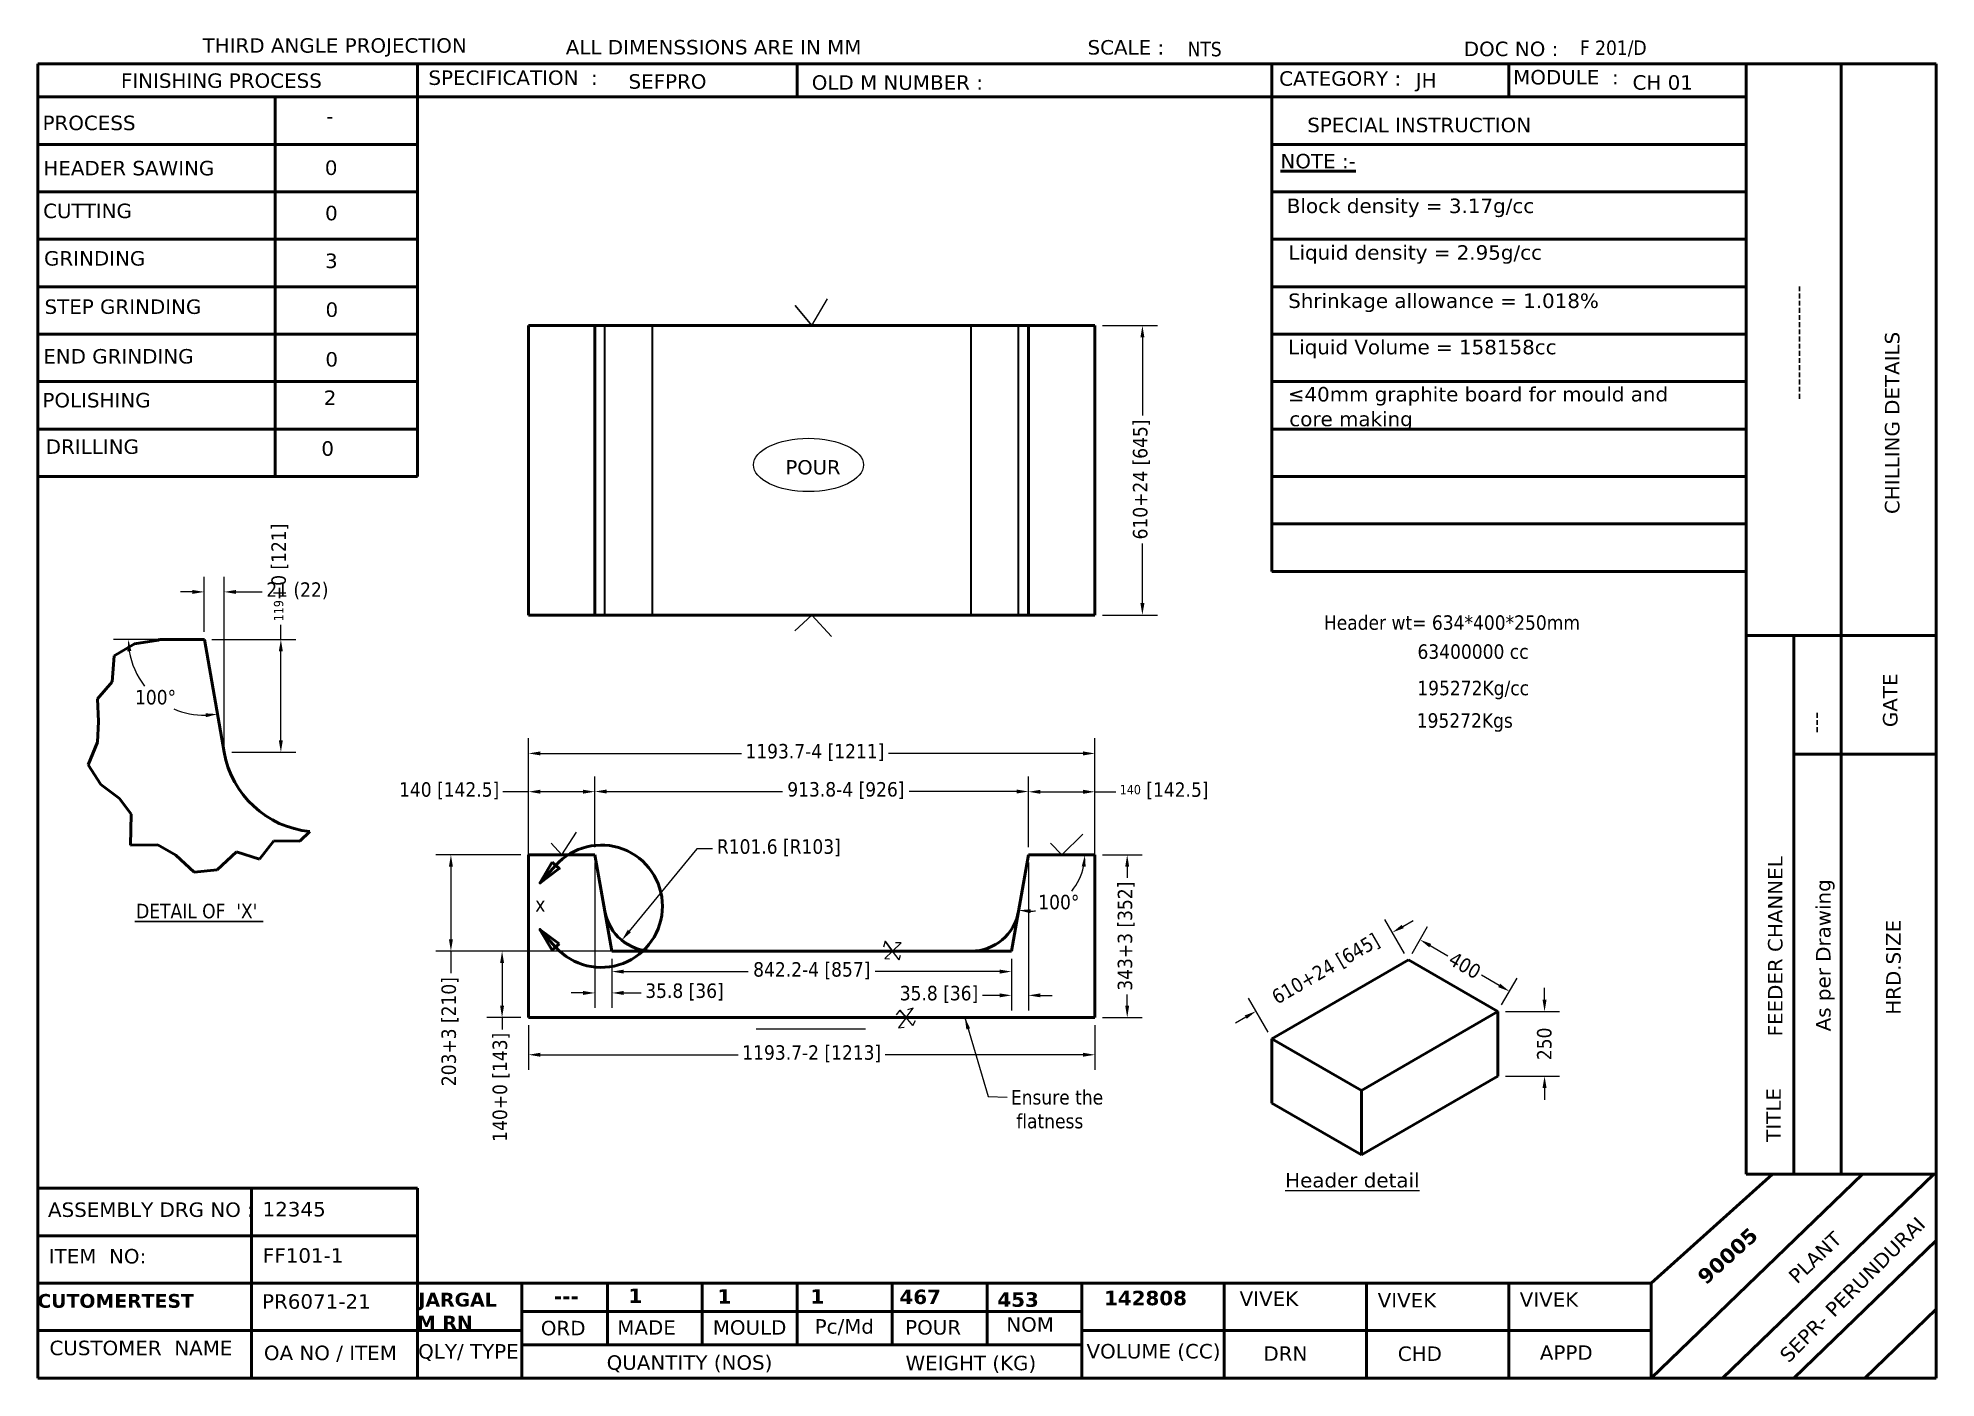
# Model space of a CAD drawing. Header units: millimetres. Extents: x 100 to 4100, y 100 to 2924.
import ezdxf
from ezdxf.enums import TextEntityAlignment as Align

# ---------------------------------------------------------------- set-up
doc = ezdxf.new("R2010")
doc.units = ezdxf.units.MM
doc.header["$LTSCALE"] = 10
for name, color, linetype, lineweight in [('Break Line (ANSI)', 7, 'Continuous', 50), ('Detail Boundary (ANSI)', 7, 'Continuous', 50), ('Sketch Geometry (ANSI)', 7, 'Continuous', 25), ('Symbol (ANSI)', 7, 'Continuous', 25), ('Visible (ANSI)', 7, 'Continuous', 50), ('Visible Narrow (ANSI)', 7, 'Continuous', 35)]:
    doc.layers.add(name, color=color, linetype=linetype, lineweight=lineweight)
doc.layers.add('Dimension (ANSI)', color=7, linetype='Continuous', lineweight=25, true_color=0x008000)
doc.layers.add('Title (ANSI)', color=6, linetype='Continuous', lineweight=50, true_color=0xff00ff)
doc.styles.add('Label Text (ANSI)', font='tahoma.ttf')
doc.styles.add('Note Text (ANSI)', font='tahoma.ttf')
doc.styles.add('Text Style44', font='tahoma.ttf')
doc.styles.add('Text Style50', font='verdana.ttf')
doc.styles.add('Text Style89', font='verdanab.ttf')
doc.styles.add('Text Style91', font='verdanab.ttf')
doc.styles.add('Text Style92', font='verdanab.ttf')
doc.dimstyles.new('Default - mm (ANSI)', dxfattribs={"dimscale": 10, "dimtxt": 3.05, "dimasz": 2.5, "dimexe": 3.175, "dimexo": 1.6002, "dimgap": 0.8, "dimtad": 0, "dimtoh": 1, "dimrnd": 1e-08, "dimdsep": 46, "dimtxsty": 'Label Text (ANSI)', "dimcen": 0.09, "dimdle": 10, "dimclrd": 256, "dimclre": 256, "dimclrt": 256, "dimadec": 1, "dimazin": 1, "dimtfac": 1, "dimtofl": 0, "dimtmove": 0, "dimatfit": 3, "dimfxl": 1, "dimtolj": 1, "dimtzin": 4, "dimlwd": -1, "dimlwe": -1, "dimarcsym": 0})
doc.dimstyles.new('Default - mm (ANSI)$7', dxfattribs={"dimscale": 10, "dimtxt": 3.05, "dimasz": 2.5, "dimexe": 3.175, "dimexo": 1.6002, "dimgap": 0.8, "dimtad": 0, "dimtoh": 1, "dimrnd": 1e-08, "dimdsep": 46, "dimtxsty": 'Label Text (ANSI)', "dimcen": 0.09, "dimdle": 10, "dimclrd": 256, "dimclre": 256, "dimclrt": 256, "dimadec": 1, "dimazin": 1, "dimtfac": 1, "dimtofl": 0, "dimtmove": 0, "dimatfit": 3, "dimfxl": 1, "dimtolj": 1, "dimtzin": 4, "dimlwd": -1, "dimlwe": -1, "dimarcsym": 0})

msp = doc.modelspace()

# ---------------------------------------------------------------- texts
at = {"layer": 'Symbol (ANSI)', "color": 96, "true_color": 0x008000, "insert": (306.8653, 1068.3676), "char_height": 30.500001, "attachment_point": 7, "style": 'Text Style44'}
msp.add_mtext("DETAIL OF  'X'", dxfattribs=at)
at = {"layer": 'Symbol (ANSI)', "color": 96, "true_color": 0x008000, "insert": (2150.362, 706.9611), "char_height": 30.48, "width": 198.663402, "attachment_point": 1, "line_spacing_factor": 0.987884, "style": 'Label Text (ANSI)'}
msp.add_mtext('\\fTahoma|b0|i0;Ensure the\\P\\fTahoma|b0|i0; flatness', dxfattribs=at)
at = {"layer": 'Symbol (ANSI)', "color": 96, "true_color": 0x008000, "insert": (2728.3765, 532.117), "char_height": 30.500001, "width": 281.421638, "attachment_point": 1, "style": 'Note Text (ANSI)'}
msp.add_mtext('\\fVerdana|b0|i0;\\H30.5000;\\LHeader detail\\l', dxfattribs=at)

# ---------------------------------------------------------------- blocks, each defined once
blk = doc.blocks.new('Title Blocks SEPR')
at = {"layer": 'Title (ANSI)'}
for p, q in [((10, 287), (410, 287)), ((10, 10), (10, 287)), ((10, 287), (10, 280)), ((10, 287), (90, 287)), ((90, 287), (90, 200)), ((170, 287), (170, 280)), ((270, 287), (270, 280)), ((320, 287), (320, 280)), ((370, 287), (370, 280)), ((410, 287), (390, 287)), ((390, 287), (390, 166.5)), ((410, 287), (410, 10)), ((10, 280), (370, 280)), ((60, 200), (60, 280)), ((270, 280), (270, 210)), ((370, 280), (370, 53)), ((90, 270), (10, 270)), ((270, 270), (370, 270)), ((90, 260), (10, 260)), ((270, 260), (370, 260)), ((90, 250), (10, 250)), ((270, 250), (370, 250)), ((270, 240), (370, 240)), ((90, 240), (10, 240)), ((90, 230), (10, 230)), ((270, 230), (370, 230)), ((270, 220), (370, 220)), ((90, 220), (10, 220)), ((90, 210), (10, 210)), ((270, 210), (370, 210)), ((270, 210), (270, 180)), ((270, 200), (370, 200)), ((90, 200), (10, 200)), ((90, 200), (60, 200)), ((270, 190), (370, 190)), ((270, 180), (370, 180)), ((370, 166.5), (410, 166.5)), ((380, 53), (380, 166.5)), ((380, 166.5), (380, 141.5)), ((390, 166.5), (390, 53)), ((380, 141.5), (410, 141.5)), ((394.53, 53), (350, 10)), ((350, 30), (375.55, 53)), ((365, 10), (409.53, 53)), ((370, 53), (410, 53)), ((390, 53), (380, 53)), ((410, 53), (390, 53)), ((10, 10), (10, 50)), ((10, 50), (90, 50)), ((10, 50), (55, 50)), ((55, 50), (55, 10)), ((90, 50), (90, 10)), ((10, 40), (90, 40)), ((380, 10), (410, 38.97)), ((10, 30), (90, 30)), ((90, 10), (90, 30)), ((90, 30), (350, 30)), ((112, 10), (112, 30)), ((112, 30), (130, 30)), ((130, 30), (130, 17)), ((150, 30), (150, 17)), ((170, 30), (170, 17)), ((190, 30), (190, 17)), ((210, 30), (210, 17)), ((230, 10), (230, 30)), ((230, 30), (230, 17)), ((260, 30), (260, 10)), ((290, 30), (290, 10)), ((320, 30), (320, 10)), ((350, 30), (350, 10)), ((112, 10), (112, 24)), ((112, 24), (230, 24)), ((410, 24.49), (395, 10)), ((10, 20), (90, 20)), ((90, 20), (112, 20)), ((230, 20), (350, 20)), ((112, 10), (112, 17)), ((112, 17), (230, 17)), ((410, 10), (10, 10)), ((350, 10), (230, 10))]:
    blk.add_line(p, q, dxfattribs=at)
at = {"layer": 'Title (ANSI)', "color": 6, "true_color": 0xff00ff, "char_height": 3.05, "attachment_point": 1, "style": 'Note Text (ANSI)'}
for s, insert, width in [('\\fVerdana|b0|i0;\\H3.0500;THIRD ANGLE PROJECTION', (44.7, 292.37), 109.2999), ('\\fVerdana|b0|i0;\\H3.0500;ALL DIMENSSIONS ARE IN MM', (121.23, 292), 109.2999), ('\\fVerdana|b0|i0;\\H3.0500;SCALE :', (231.18, 291.98), 109.2999), ('\\fVerdana|b0|i0;\\H3.0500;DOC NO : ', (310.48, 291.65), 70.8451), ('\\fVerdana|b0|i0;\\H3.0500;FINISHING PROCESS', (27.48, 284.96), 109.2999), ('\\fVerdana|b0|i0;\\H3.0500;SPECIFICATION  :', (92.29, 285.58), 72.8455), ('\\fVerdana|b0|i0;\\H3.0500;OLD M NUMBER :', (173.07, 284.56), 72.8455), ('\\fVerdana|b0|i0;\\H3.0500;CATEGORY :', (271.56, 285.41), 72.8455), ('\\fVerdana|b0|i0;\\H3.0500;MODULE  :', (320.89, 285.68), 72.8455), ('\\fVerdana|b0|i0;\\H3.0500;PROCESS', (10.97, 276.05), 109.2999), ('\\fVerdana|b0|i0;\\H3.0500;SPECIAL INSTRUCTION', (277.49, 275.61), 72.8455), ('\\fVerdana|b0|i0;\\H3.0500;\\LNOTE :-', (271.85, 268), 72.8455), ('\\fVerdana|b0|i0;\\H3.0500;HEADER SAWING', (11.15, 266.52), 109.2999), ('\\fVerdana|b0|i0;\\H3.0500;END GRINDING', (11.12, 226.86), 109.2999), ('\\fVerdana|b0|i0;\\H3.0500;POLISHING', (10.94, 217.61), 109.2999), ('\\fVerdana|b0|i0;\\H3.0500;ITEM  NO:', (12.28, 37.2), 109.2999), ('\\fVerdana|b0|i0;\\H3.0500;ORD', (115.97, 22.06), 13.75), ('\\fVerdana|b0|i0;\\H3.0500;MADE', (132.08, 22.18), 13.75), ('\\fVerdana|b0|i0;\\H3.0500;MOULD', (152.21, 22.19), 15.4741), ('\\fVerdana|b0|i0;\\H3.0500;Pc/Md', (173.68, 22.41), 13.75), ('\\fVerdana|b0|i0;\\H3.0500;POUR', (192.75, 22.21), 13.75), ('\\fVerdana|b0|i0;\\H3.0500;NOM', (214.06, 22.82), 13.75), ('\\fVerdana|b0|i0;\\H3.0500;QLY/ TYPE', (90.12, 17.15), 21.9451), ('\\fVerdana|b0|i0;\\H3.0500;VOLUME (CC)', (230.97, 17.18), 29.2277), ('\\fVerdana|b0|i0;\\H3.0500;DRN', (268.26, 16.68), 19.1316), ('\\fVerdana|b0|i0;\\H3.0500;CHD', (296.57, 16.66), 19.1316), ('\\fVerdana|b0|i0;\\H3.0500;APPD', (326.5, 16.89), 19.1316), ('\\fVerdana|b0|i0;\\H3.0500;WEIGHT (KG)', (192.83, 14.69), 109.2999)]:
    blk.add_mtext(s, dxfattribs=dict(at, insert=insert, width=width))
at = {"layer": 'Title (ANSI)', "color": 6, "true_color": 0xff00ff, "char_height": 3.048, "attachment_point": 1, "style": 'Note Text (ANSI)'}
for s, insert in [('\\fTahoma|b0|i0;NTS', (252.28, 291.61)), ('\\fTahoma|b0|i0;F 201/D', (334.95, 291.9))]:
    blk.add_mtext(s, dxfattribs=dict(at, insert=insert))
at = {"layer": 'Title (ANSI)', "color": 6, "true_color": 0xff00ff, "char_height": 3.05, "width": 109.2999, "attachment_point": 1, "line_spacing_factor": 1.967213, "style": 'Note Text (ANSI)'}
for s, insert in [('\\fVerdana|b0|i0;\\H3.0500;CUTTING\\fTahoma|b0|i0;\\H3.0480;\\P', (11.09, 257.51)), ('\\fVerdana|b0|i0;\\H3.0500;GRINDING\\fTahoma|b0|i0;\\H3.0480;\\P', (11.28, 247.5)), ('\\fVerdana|b0|i0;\\H3.0500;STEP GRINDING\\fTahoma|b0|i0;\\H3.0480;\\P', (11.38, 237.32)), ('\\fVerdana|b0|i0;\\H3.0500;DRILLING\\fTahoma|b0|i0;\\H3.0480;\\P', (11.64, 207.82)), ('\\fVerdana|b0|i0;\\H3.0500;ASSEMBLY DRG NO :\\P', (12.11, 47.01)), ('\\fVerdana|b0|i0;\\H3.0500;CUSTOMER  NAME\\fTahoma|b0|i0;\\H3.0480;\\P', (12.42, 17.87)), ('\\fVerdana|b0|i0;\\H3.0500;OA NO / ITEM\\fTahoma|b0|i0;\\H3.0480;\\P', (57.62, 16.83)), ('\\fVerdana|b0|i0;\\H3.0500;QUANTITY (NOS)\\fTahoma|b0|i0;\\H3.0480;\\P', (129.85, 14.79))]:
    blk.add_mtext(s, dxfattribs=dict(at, insert=insert))
at = {"layer": 'Title (ANSI)', "color": 6, "true_color": 0xff00ff, "attachment_point": 1, "style": 'Note Text (ANSI)'}
for s, insert, char_height, rotation in [('\\fVerdana|b0|i0;\\H3.0500;CHILLING DETAILS\\fTahoma|b0|i0;\\H3.0480;   ', (399.23, 192.09), 3.048, 90), ('\\fVerdana|b0|i0;\\H3.0500;GATE', (398.82, 147.18), 3.05, 90), ('\\fVerdana|b0|i0;\\H3.0500;HRD.SIZE', (399.49, 86.56), 3.05, 90), ('\\fVerdana|b0|i0;\\H3.0500;TITLE', (374.24, 59.79), 3.05, 90), ('\\fVerdana|b0|i0;\\H3.0500;SEPR- PERUNDURAI', (376.75, 15.19), 3.05, 45)]:
    blk.add_mtext(s, dxfattribs=dict(at, insert=insert, char_height=char_height, rotation=rotation))
at = {"layer": 'Title (ANSI)', "color": 6, "true_color": 0xff00ff, "insert": (378.6, 31.9), "char_height": 3.05, "width": 18.3664, "attachment_point": 1, "rotation": 43.6, "style": 'Note Text (ANSI)'}
blk.add_mtext('\\fVerdana|b0|i0;\\H3.0500;PLANT', dxfattribs=at)
at = {"layer": 'Title (ANSI)', "color": 96, "true_color": 0x008000}
for tag, p, height, style in [('Specification_001', (134.45, 281.74), 3.05, 'Text Style50'), ('Category_001', (300.35, 281.98), 3.05, 'Text Style50'), ('Module_001', (346.05, 281.52), 3.05, 'Text Style50'), ('Process_001', (70.75, 274.47), 3.05, 'Text Style50'), ('Header_Sawing_001', (70.46, 263.56), 3.05, 'Text Style50'), ('Cutting_001', (70.51, 254), 3.05, 'Text Style50'), ('Special_Instruction_1_001', (273.19, 255.52), 3.05, 'Text Style50'), ('Special_Instruction_2_001', (273.53, 245.7), 3.05, 'Text Style50'), ('Grinding_001', (70.49, 243.93), 3.05, 'Text Style50'), ('Step_Grinding_001', (70.6, 233.65), 3.05, 'Text Style50'), ('Special_Instruction_3_001', (273.47, 235.52), 3.05, 'Text Style50'), ('Special_Instruction_4_001', (273.47, 225.76), 3.05, 'Text Style50'), ('End_Grinding_001', (70.57, 223.17), 3.05, 'Text Style50'), ('Polishing_001', (70.23, 215.08), 3.05, 'Text Style50'), ('Special_Instruction_5_001', (273.4, 215.82), 3.05, 'Text Style50'), ('Special_Instruction_5_002', (273.71, 210.6), 3.05, 'Text Style50'), ('Drilling_001', (69.72, 204.38), 3.05, 'Text Style50'), ('line_1_001', (281, 167.69), 3.05, 'Note Text (ANSI)'), ('line_2_001', (300.72, 161.58), 3.05, 'Note Text (ANSI)'), ('line_3_001', (300.68, 153.9), 3.05, 'Note Text (ANSI)'), ('line_4_001', (300.56, 147.06), 3.05, 'Note Text (ANSI)'), ('Assembly_Drawing_Number_001', (57.33, 44.06), 3.05, 'Text Style50'), ('Item_Number_001', (57.4, 34.31), 3.05, 'Text Style50'), ('Quality_001', (90.18, 25.07), 2.9, 'Text Style92'), ('Order_Quantity_001', (118.75, 25.7), 3.05, 'Text Style91'), ('Made_Quantity_001', (134.43, 25.81), 3.05, 'Text Style91'), ('Mould_Quantity_001', (153.21, 25.67), 3.05, 'Text Style91'), ('PiecePerMould_001', (172.79, 25.66), 3.05, 'Text Style91'), ('PourWeight_MRN_001', (191.55, 25.59), 3.05, 'Text Style91'), ('NominalWeight_001', (212.18, 25.01), 3.05, 'Text Style91'), ('volume_001', (234.67, 25.34), 3.05, 'Text Style91'), ('NameofDrawnPerson_001', (263.24, 25.2), 3.05, 'Text Style50'), ('NameofCheckedPerson_001', (292.33, 24.87), 3.05, 'Text Style50'), ('NameofAPPDPerson_001', (322.26, 25.02), 3.05, 'Text Style50'), ('Customer_Name_001', (9.87, 24.81), 2.9, 'Text Style92'), ('OA_Number_001', (57.22, 24.62), 3.05, 'Text Style50'), ('Quality_002', (89.89, 20.23), 2.9, 'Text Style92')]:
    blk.add_attdef(tag, p, '', height=height, dxfattribs=dict(at, style=style))
at = {"layer": 'Title (ANSI)', "color": 96, "true_color": 0x008000, "style": 'Text Style50'}
for tag, p in [('Old_M_Number', (214.74, 284.17)), ('Special_Instruction_6', (273.62, 208.82)), ('Special_Instruction_7', (273.66, 198.62)), ('Special_Instruction_8', (273.44, 188.66))]:
    blk.add_attdef(tag, text='', height=3.05, dxfattribs=at).set_placement(p, align=Align.TOP_LEFT)
at = {"layer": 'Title (ANSI)', "color": 96, "true_color": 0x008000}
for tag, p, height, rotation, style in [('ChillingDetails_001', (382.38, 216.15), 3.05, 90, 'Text Style50'), ('GateSize_001', (386.08, 145.9), 3.05, 90, 'Text Style50'), ('Title_Description_001', (377.64, 82), 3.05, 90, 'Text Style50'), ('HeaderSize_001', (387.76, 81.74), 3.05, 90, 'Text Style50'), ('Critical_C_M_Number_001', (361.51, 29.52), 3.17, 42.1, 'Text Style89')]:
    blk.add_attdef(tag, p, '', height=height, rotation=rotation, dxfattribs=dict(at, style=style))
blk = doc.blocks.new('*D9')
at = {"layer": 'Defpoints', "color": 0, "transparency": 16777216}
for p in [(2327.5, 1416.4), (1133.8, 859.7), (2327.5, 859.7)]:
    blk.add_point(p, dxfattribs=at)
at = {"layer": 'Dimension (ANSI)', "transparency": 16777216}
for p, q in [((1133.8, 875.7), (1133.8, 1448.2)), ((2327.5, 875.7), (2327.5, 1448.2)), ((1158.8, 1416.4), (1582.3, 1416.4)), ((2302.5, 1416.4), (1892.3, 1416.4))]:
    blk.add_line(p, q, dxfattribs=at)
for points in [[(1158.8, 1420.6), (1158.8, 1412.2), (1133.8, 1416.4)], [(2302.5, 1420.6), (2302.5, 1412.2), (2327.5, 1416.4)]]:
    blk.add_solid(points, dxfattribs=at)
at = {"layer": 'Dimension (ANSI)', "color": 96, "true_color": 0x008000, "transparency": 16777216, "insert": (1737.3, 1436.3), "char_height": 30.5, "attachment_point": 2, "style": 'Label Text (ANSI)'}
blk.add_mtext('\\A1;\\fTahoma|b0|i0;\\H30.4800;1193.7-4 [1211]', dxfattribs=at)
blk = doc.blocks.new('*D10')
at = {"layer": 'Defpoints', "color": 0, "transparency": 16777216}
for p in [(2327.5, 1202.7), (2395.5, 1202.7), (2327.5, 859.7)]:
    blk.add_point(p, dxfattribs=at)
at = {"layer": 'Dimension (ANSI)', "transparency": 16777216}
for p, q in [((2343.5, 1202.7), (2427.2, 1202.7)), ((2395.5, 1177.7), (2395.5, 1154.5)), ((2395.5, 884.7), (2395.5, 908)), ((2343.5, 859.7), (2427.2, 859.7))]:
    blk.add_line(p, q, dxfattribs=at)
for points in [[(2391.3, 1177.7), (2399.6, 1177.7), (2395.5, 1202.7)], [(2391.3, 884.7), (2399.6, 884.7), (2395.5, 859.7)]]:
    blk.add_solid(points, dxfattribs=at)
at = {"layer": 'Dimension (ANSI)', "color": 96, "true_color": 0x008000, "transparency": 16777216, "insert": (2375.5, 1031.2), "char_height": 30.5, "attachment_point": 2, "rotation": 90, "style": 'Label Text (ANSI)'}
blk.add_mtext('\\A1;\\fTahoma|b0|i0;\\H30.4800;343+3 [352]', dxfattribs=at)
blk = doc.blocks.new('*D11')
at = {"layer": 'Defpoints', "color": 0, "transparency": 16777216}
for p in [(2327.5, 2318.1), (2427.5, 2318.1), (2327.5, 1708.1)]:
    blk.add_point(p, dxfattribs=at)
at = {"layer": 'Dimension (ANSI)', "transparency": 16777216}
for p, q in [((2343.5, 2318.1), (2459.2, 2318.1)), ((2427.5, 2293.1), (2427.5, 2128.6)), ((2427.5, 1733.1), (2427.5, 1858.9)), ((2343.5, 1708.1), (2459.2, 1708.1))]:
    blk.add_line(p, q, dxfattribs=at)
for points in [[(2423.3, 2293.1), (2431.7, 2293.1), (2427.5, 2318.1)], [(2423.3, 1733.1), (2431.7, 1733.1), (2427.5, 1708.1)]]:
    blk.add_solid(points, dxfattribs=at)
at = {"layer": 'Dimension (ANSI)', "color": 96, "true_color": 0x008000, "transparency": 16777216, "insert": (2407.5, 1993.7), "char_height": 30.5, "attachment_point": 2, "rotation": 90, "style": 'Label Text (ANSI)'}
blk.add_mtext('\\A1;\\fTahoma|b0|i0;\\H30.4800;610+24 [645]', dxfattribs=at)
blk = doc.blocks.new('*D12')
at = {"layer": 'Defpoints', "color": 0, "transparency": 16777216}
for p in [(1133.8, 1335.7), (1133.8, 1202.7), (1273.7, 1202.7)]:
    blk.add_point(p, dxfattribs=at)
at = {"layer": 'Dimension (ANSI)', "transparency": 16777216}
for p, q in [((1133.8, 1218.7), (1133.8, 1367.5)), ((1273.7, 1218.7), (1273.7, 1367.5)), ((1133.8, 1335.7), (1079.6, 1335.7)), ((1248.7, 1335.7), (1158.8, 1335.7))]:
    blk.add_line(p, q, dxfattribs=at)
for points in [[(1158.8, 1339.9), (1158.8, 1331.6), (1133.8, 1335.7)], [(1248.7, 1339.9), (1248.7, 1331.6), (1273.7, 1335.7)]]:
    blk.add_solid(points, dxfattribs=at)
at = {"layer": 'Dimension (ANSI)', "color": 96, "true_color": 0x008000, "transparency": 16777216, "insert": (966.5, 1355.7), "char_height": 30.5, "attachment_point": 2, "style": 'Label Text (ANSI)'}
blk.add_mtext('\\A1;\\fTahoma|b0|i0;\\H30.4800;140 [142.5]', dxfattribs=at)
blk = doc.blocks.new('*D13')
at = {"layer": 'Defpoints', "color": 0, "transparency": 16777216}
for p in [(2187.5, 1336.1), (1273.7, 1202.7), (2187.5, 1202.7)]:
    blk.add_point(p, dxfattribs=at)
at = {"layer": 'Dimension (ANSI)', "transparency": 16777216}
for p, q in [((1273.7, 1218.7), (1273.7, 1367.8)), ((2187.5, 1218.7), (2187.5, 1367.8)), ((1298.7, 1336.1), (1668.9, 1336.1)), ((2162.5, 1336.1), (1936.3, 1336.1))]:
    blk.add_line(p, q, dxfattribs=at)
for points in [[(1298.7, 1340.3), (1298.7, 1331.9), (1273.7, 1336.1)], [(2162.5, 1340.3), (2162.5, 1331.9), (2187.5, 1336.1)]]:
    blk.add_solid(points, dxfattribs=at)
at = {"layer": 'Dimension (ANSI)', "color": 96, "true_color": 0x008000, "transparency": 16777216, "insert": (1802.6, 1356), "char_height": 30.5, "attachment_point": 2, "style": 'Label Text (ANSI)'}
blk.add_mtext('\\A1;\\fTahoma|b0|i0;\\H30.4800;913.8-4 [926]', dxfattribs=at)
blk = doc.blocks.new('*D14')
at = {"layer": 'Defpoints', "color": 0, "transparency": 16777216}
for p in [(2187.5, 1202.7), (2327.5, 1202.7), (2184.8, 1187), (2286.8, 1137.4)]:
    blk.add_point(p, dxfattribs=at)
at = {"layer": 'Dimension (ANSI)', "transparency": 16777216}
for start, end in [(320.0433, 347.923), (272.0809, 277.2611)]:
    blk.add_arc((2187.5, 1202.7), 118.8, start, end, dxfattribs=at)
for points in [[(2299.6, 1178.3), (2307.9, 1177.4), (2306.4, 1202.7)], [(2191.6, 1079.8), (2192.1, 1088.1), (2166.9, 1085.7)]]:
    blk.add_solid(points, dxfattribs=at)
at = {"layer": 'Dimension (ANSI)', "color": 96, "true_color": 0x008000, "transparency": 16777216, "insert": (2251.4, 1118.4), "char_height": 30.5, "attachment_point": 2, "style": 'Label Text (ANSI)'}
blk.add_mtext('\\A1;100°', dxfattribs=at)
blk = doc.blocks.new('2dDetail0')
at = {"layer": 'Detail Boundary (ANSI)', "linetype": 'Continuous'}
for p, q in [((118.36, 118.7), (115.77, 114.3)), ((119.1, 118.03), (115.77, 114.3)), ((115.77, 114.3), (119.85, 117.36)), ((119.85, 117.36), (118.36, 118.7)), ((119.1, 100.83), (115.77, 104.55)), ((119.85, 101.5), (115.77, 104.55)), ((115.77, 104.55), (118.36, 100.16)), ((118.36, 100.16), (119.85, 101.5))]:
    blk.add_line(p, q, dxfattribs=at)
at = {"layer": 'Detail Boundary (ANSI)', "linetype": 'Continuous', "flags": 128}
for points in [[(118.36, 118.7), (115.77, 114.3), (119.85, 117.36), (118.36, 118.7)], [(119.85, 101.5), (115.77, 104.55), (118.36, 100.16), (119.85, 101.5)]]:
    blk.add_lwpolyline(points, dxfattribs=at)
at = {"layer": 'Detail Boundary (ANSI)'}
blk.add_arc((128.71, 109.43), 12.89, 221.8376, 138.1624, dxfattribs=at)
for points in [[(118.36, 118.7), (115.77, 114.3), (119.85, 117.36), (118.36, 118.7)], [(119.85, 101.5), (115.77, 104.55), (118.36, 100.16), (119.85, 101.5)]]:
    blk.add_solid(points, dxfattribs=at)
at = {"layer": 'Detail Boundary (ANSI)', "insert": (114.8, 108.29), "char_height": 3.05, "attachment_point": 7, "style": 'Label Text (ANSI)'}
blk.add_mtext('x', dxfattribs=at)
blk = doc.blocks.new('POUR1')
at = {"layer": 'Sketch Geometry (ANSI)'}
blk.add_ellipse((0, 0), major_axis=(11.6, 0), ratio=0.483786, dxfattribs=at)
at = {"layer": 'Symbol (ANSI)', "color": 6, "true_color": 0xff00ff, "insert": (-4.84, 1.01), "char_height": 3, "attachment_point": 1, "style": 'Note Text (ANSI)'}
blk.add_mtext('\\fVerdana|b0|i0;\\H3.0000;POUR', dxfattribs=at)
blk = doc.blocks.new('LINE')
at = {"layer": 'Sketch Geometry (ANSI)'}
blk.add_line((-11.5, 0), (11.5, 0), dxfattribs=at)
blk = doc.blocks.new('*D16')
at = {"layer": 'Defpoints', "color": 0, "transparency": 16777216}
for p in [(450.6, 1656.8), (492.6, 1418.7), (611.9, 1418.7)]:
    blk.add_point(p, dxfattribs=at)
at = {"layer": 'Dimension (ANSI)', "transparency": 16777216}
for p, q in [((611.9, 1656.8), (611.9, 1687.1)), ((466.6, 1656.8), (643.6, 1656.8)), ((611.9, 1443.7), (611.9, 1631.8)), ((508.6, 1418.7), (643.6, 1418.7))]:
    blk.add_line(p, q, dxfattribs=at)
for points in [[(607.7, 1631.8), (616, 1631.8), (611.9, 1656.8)], [(607.7, 1443.7), (616, 1443.7), (611.9, 1418.7)]]:
    blk.add_solid(points, dxfattribs=at)
at = {"layer": 'Dimension (ANSI)', "color": 96, "true_color": 0x008000, "transparency": 16777216, "insert": (591.9, 1797.8), "char_height": 30.5, "attachment_point": 2, "rotation": 90, "style": 'Label Text (ANSI)'}
blk.add_mtext('\\A1;\\fTahoma|b0|i0;\\H19.8000;119\\fTahoma|b0|i0;\\H30.4800;+0 [121]', dxfattribs=at)
blk = doc.blocks.new('*D17')
at = {"layer": 'Defpoints', "color": 0, "transparency": 16777216}
for p in [(434.6, 1656.8), (450.6, 1656.8), (317, 1568.9), (492.6, 1418.7)]:
    blk.add_point(p, dxfattribs=at)
at = {"layer": 'Dimension (ANSI)', "transparency": 16777216}
blk.add_line((418.6, 1656.8), (258.9, 1656.8), dxfattribs=at)
for start, end in [(188.9616, 218.0848), (246.2429, 271.0344)]:
    blk.add_arc((450.6, 1656.8), 160, start, end, dxfattribs=at)
for points in [[(288.4, 1631.5), (296.7, 1632.2), (290.6, 1656.8)], [(453.1, 1500.9), (453.9, 1492.7), (478.4, 1499.2)]]:
    blk.add_solid(points, dxfattribs=at)
at = {"layer": 'Dimension (ANSI)', "color": 96, "true_color": 0x008000, "transparency": 16777216, "insert": (347.8, 1550.1), "char_height": 30.5, "attachment_point": 2, "style": 'Label Text (ANSI)'}
blk.add_mtext('\\A1;100°', dxfattribs=at)
blk = doc.blocks.new('*D18')
at = {"layer": 'Defpoints', "color": 0, "transparency": 16777216}
for p in [(492.6, 1756.8), (450.6, 1656.8), (492.6, 1418.7)]:
    blk.add_point(p, dxfattribs=at)
at = {"layer": 'Dimension (ANSI)', "transparency": 16777216}
for p, q in [((450.6, 1672.8), (450.6, 1788.5)), ((492.6, 1434.7), (492.6, 1788.5)), ((425.6, 1756.8), (400.6, 1756.8)), ((517.6, 1756.8), (572.5, 1756.8))]:
    blk.add_line(p, q, dxfattribs=at)
for points in [[(425.6, 1760.9), (425.6, 1752.6), (450.6, 1756.8)], [(517.6, 1760.9), (517.6, 1752.6), (492.6, 1756.8)]]:
    blk.add_solid(points, dxfattribs=at)
at = {"layer": 'Dimension (ANSI)', "color": 96, "true_color": 0x008000, "transparency": 16777216, "insert": (646.7, 1776.9), "char_height": 30.5, "attachment_point": 2, "style": 'Label Text (ANSI)'}
blk.add_mtext('\\A1;\\fTahoma|b0|i0;\\H30.4800;21 (22)', dxfattribs=at)
blk = doc.blocks.new('*D19')
at = {"layer": 'Defpoints', "color": 0, "transparency": 16777216}
for p in [(2327.5, 1335.5), (2187.5, 1202.7), (2327.5, 1202.7)]:
    blk.add_point(p, dxfattribs=at)
at = {"layer": 'Dimension (ANSI)', "transparency": 16777216}
for p, q in [((2187.5, 1218.7), (2187.5, 1367.3)), ((2327.5, 1218.7), (2327.5, 1367.3)), ((2212.5, 1335.5), (2302.5, 1335.5)), ((2327.5, 1335.5), (2371.5, 1335.5))]:
    blk.add_line(p, q, dxfattribs=at)
for points in [[(2212.5, 1339.7), (2212.5, 1331.3), (2187.5, 1335.5)], [(2302.5, 1339.7), (2302.5, 1331.3), (2327.5, 1335.5)]]:
    blk.add_solid(points, dxfattribs=at)
at = {"layer": 'Dimension (ANSI)', "color": 96, "true_color": 0x008000, "transparency": 16777216, "insert": (2473.3, 1355.4), "char_height": 30.5, "attachment_point": 2, "style": 'Label Text (ANSI)'}
blk.add_mtext('\\A1;\\fTahoma|b0|i0;\\H19.8000;140\\fTahoma|b0|i0;\\H30.4800; [142.5]', dxfattribs=at)
blk = doc.blocks.new('*D20')
at = {"layer": 'Defpoints', "color": 0, "transparency": 16777216}
for p in [(1133.8, 859.7), (2327.5, 859.7), (2327.5, 781.3)]:
    blk.add_point(p, dxfattribs=at)
at = {"layer": 'Dimension (ANSI)', "transparency": 16777216}
for p, q in [((1133.8, 843.7), (1133.8, 749.6)), ((2327.5, 843.7), (2327.5, 749.6)), ((1158.8, 781.3), (1575.7, 781.3)), ((2302.5, 781.3), (1885.6, 781.3))]:
    blk.add_line(p, q, dxfattribs=at)
for points in [[(1158.8, 785.5), (1158.8, 777.2), (1133.8, 781.3)], [(2302.5, 785.5), (2302.5, 777.2), (2327.5, 781.3)]]:
    blk.add_solid(points, dxfattribs=at)
at = {"layer": 'Dimension (ANSI)', "color": 96, "true_color": 0x008000, "transparency": 16777216, "insert": (1730.6, 801.3), "char_height": 30.5, "attachment_point": 2, "style": 'Label Text (ANSI)'}
blk.add_mtext('\\A1;\\fTahoma|b0|i0;\\H30.4800;1193.7-2 [1213]', dxfattribs=at)
blk = doc.blocks.new('*D21')
at = {"layer": 'Defpoints', "color": 0, "transparency": 16777216}
for p in [(1394.8, 1101.3), (1330.4, 1022.7)]:
    blk.add_point(p, dxfattribs=at)
at = {"layer": 'Dimension (ANSI)', "transparency": 16777216}
for p, q in [((1488.3, 1215.4), (1346.2, 1042.1)), ((1521.5, 1215.4), (1488.3, 1215.4))]:
    blk.add_line(p, q, dxfattribs=at)
blk.add_solid([(1343, 1044.7), (1349.5, 1039.4), (1330.4, 1022.7)], dxfattribs=at)
at = {"layer": 'Dimension (ANSI)', "color": 96, "true_color": 0x008000, "transparency": 16777216, "insert": (1661.3, 1235.4), "char_height": 30.5, "attachment_point": 2, "style": 'Label Text (ANSI)'}
blk.add_mtext('\\A1;\\fTahoma|b0|i0;\\H30.4800;R101.6 [R103]', dxfattribs=at)
blk = doc.blocks.new('*D22')
at = {"layer": 'Defpoints', "color": 0, "transparency": 16777216}
for p in [(3012.5, 1023.8), (2987.9, 981.2), (3176.5, 872.3)]:
    blk.add_point(p, dxfattribs=at)
at = {"layer": 'Dimension (ANSI)', "transparency": 16777216}
for p, q in [((2995.9, 995), (3028.4, 1051.3)), ((3034.2, 1011.3), (3071.2, 989.9)), ((3179.4, 927.4), (3142.4, 948.8)), ((3184.5, 886.2), (3217, 942.4))]:
    blk.add_line(p, q, dxfattribs=at)
for points in [[(3036.3, 1014.9), (3032.1, 1007.7), (3012.5, 1023.8)], [(3181.5, 931), (3177.4, 923.8), (3201.1, 914.9)]]:
    blk.add_solid(points, dxfattribs=at)
at = {"layer": 'Dimension (ANSI)', "color": 96, "true_color": 0x008000, "transparency": 16777216, "insert": (3114.8, 983.1), "char_height": 30.5, "attachment_point": 2, "rotation": 330, "style": 'Label Text (ANSI)'}
blk.add_mtext('\\A1;400', dxfattribs=at)
blk = doc.blocks.new('*D23')
at = {"layer": 'Defpoints', "color": 0, "transparency": 16777216}
for p in [(3176.5, 872.3), (3275, 872.3), (3176.5, 736.2)]:
    blk.add_point(p, dxfattribs=at)
at = {"layer": 'Dimension (ANSI)', "transparency": 16777216}
for p, q in [((3275, 897.3), (3275, 922.3)), ((3192.5, 872.3), (3306.7, 872.3)), ((3192.5, 736.2), (3306.7, 736.2)), ((3275, 711.2), (3275, 686.2))]:
    blk.add_line(p, q, dxfattribs=at)
for points in [[(3270.8, 897.3), (3279.2, 897.3), (3275, 872.3)], [(3270.8, 711.2), (3279.2, 711.2), (3275, 736.2)]]:
    blk.add_solid(points, dxfattribs=at)
at = {"layer": 'Dimension (ANSI)', "color": 96, "true_color": 0x008000, "transparency": 16777216, "insert": (3259.1, 804.3), "char_height": 30.5, "attachment_point": 2, "rotation": 90, "style": 'Label Text (ANSI)'}
blk.add_mtext('\\A1;250', dxfattribs=at)
blk = doc.blocks.new('*D24')
at = {"layer": 'Defpoints', "color": 0, "transparency": 16777216}
for p in [(1309.5, 999.7), (2151.8, 999.7), (2151.8, 956.6)]:
    blk.add_point(p, dxfattribs=at)
at = {"layer": 'Dimension (ANSI)', "transparency": 16777216}
for p, q in [((1309.5, 983.7), (1309.5, 924.8)), ((2151.8, 983.7), (2151.8, 924.8)), ((1334.5, 956.6), (1597, 956.6)), ((2126.8, 956.6), (1864.3, 956.6))]:
    blk.add_line(p, q, dxfattribs=at)
for points in [[(1334.5, 960.7), (1334.5, 952.4), (1309.5, 956.6)], [(2126.8, 960.7), (2126.8, 952.4), (2151.8, 956.6)]]:
    blk.add_solid(points, dxfattribs=at)
at = {"layer": 'Dimension (ANSI)', "color": 96, "true_color": 0x008000, "transparency": 16777216, "insert": (1730.7, 976.5), "char_height": 30.5, "attachment_point": 2, "style": 'Label Text (ANSI)'}
blk.add_mtext('\\A1;\\fTahoma|b0|i0;\\H30.4800;842.2-4 [857]', dxfattribs=at)
blk = doc.blocks.new('*D25')
at = {"layer": 'Defpoints', "color": 0, "transparency": 16777216}
for p in [(1078.1, 999.7), (1394.8, 999.7), (1133.8, 859.7)]:
    blk.add_point(p, dxfattribs=at)
at = {"layer": 'Dimension (ANSI)', "transparency": 16777216}
for p, q in [((1378.8, 999.7), (1046.3, 999.7)), ((1078.1, 974.7), (1078.1, 884.7)), ((1117.8, 859.7), (1046.3, 859.7)), ((1078.1, 859.7), (1078.1, 834.7))]:
    blk.add_line(p, q, dxfattribs=at)
for points in [[(1073.9, 974.7), (1082.2, 974.7), (1078.1, 999.7)], [(1073.9, 884.7), (1082.2, 884.7), (1078.1, 859.7)]]:
    blk.add_solid(points, dxfattribs=at)
at = {"layer": 'Dimension (ANSI)', "color": 96, "true_color": 0x008000, "transparency": 16777216, "insert": (1058.1, 712.8), "char_height": 30.5, "attachment_point": 2, "rotation": 90, "style": 'Label Text (ANSI)'}
blk.add_mtext('\\A1;\\fTahoma|b0|i0;\\H30.4800;140+0 [143]', dxfattribs=at)
blk = doc.blocks.new('*D26')
at = {"layer": 'Defpoints', "color": 0, "transparency": 16777216}
for p in [(1273.7, 1202.7), (1309.5, 999.7), (1309.5, 911.6)]:
    blk.add_point(p, dxfattribs=at)
at = {"layer": 'Dimension (ANSI)', "transparency": 16777216}
for p, q in [((1273.7, 1186.7), (1273.7, 879.9)), ((1309.5, 983.7), (1309.5, 879.9)), ((1248.7, 911.6), (1223.7, 911.6)), ((1334.5, 911.6), (1371, 911.6))]:
    blk.add_line(p, q, dxfattribs=at)
for points in [[(1248.7, 915.8), (1248.7, 907.4), (1273.7, 911.6)], [(1334.5, 915.8), (1334.5, 907.4), (1309.5, 911.6)]]:
    blk.add_solid(points, dxfattribs=at)
at = {"layer": 'Dimension (ANSI)', "color": 96, "true_color": 0x008000, "transparency": 16777216, "insert": (1462.5, 931.6), "char_height": 30.5, "attachment_point": 2, "style": 'Label Text (ANSI)'}
blk.add_mtext('\\A1;\\fTahoma|b0|i0;\\H30.4800;35.8 [36]', dxfattribs=at)
blk = doc.blocks.new('*D27')
at = {"layer": 'Defpoints', "color": 0, "transparency": 16777216}
for p in [(2187.5, 1202.7), (2151.8, 999.7), (2151.8, 906.5)]:
    blk.add_point(p, dxfattribs=at)
at = {"layer": 'Dimension (ANSI)', "transparency": 16777216}
for p, q in [((2187.5, 1186.7), (2187.5, 874.8)), ((2151.8, 983.7), (2151.8, 874.8)), ((2126.8, 906.5), (2090.3, 906.5)), ((2212.5, 906.5), (2237.5, 906.5))]:
    blk.add_line(p, q, dxfattribs=at)
for points in [[(2126.8, 910.7), (2126.8, 902.4), (2151.8, 906.5)], [(2212.5, 910.7), (2212.5, 902.4), (2187.5, 906.5)]]:
    blk.add_solid(points, dxfattribs=at)
at = {"layer": 'Dimension (ANSI)', "color": 96, "true_color": 0x008000, "transparency": 16777216, "insert": (1998.8, 926.5), "char_height": 30.5, "attachment_point": 2, "style": 'Label Text (ANSI)'}
blk.add_mtext('\\A1;\\fTahoma|b0|i0;\\H30.4800;35.8 [36]', dxfattribs=at)
blk = doc.blocks.new('*D28')
at = {"layer": 'Defpoints', "color": 0, "transparency": 16777216}
for p in [(970.3, 1202.7), (1133.8, 1202.7), (1309.5, 999.7)]:
    blk.add_point(p, dxfattribs=at)
at = {"layer": 'Dimension (ANSI)', "transparency": 16777216}
for p, q in [((1117.8, 1202.7), (938.5, 1202.7)), ((970.3, 1177.7), (970.3, 1024.7)), ((1293.5, 999.7), (938.5, 999.7)), ((970.3, 999.7), (970.3, 953.1))]:
    blk.add_line(p, q, dxfattribs=at)
for points in [[(966.1, 1177.7), (974.4, 1177.7), (970.3, 1202.7)], [(966.1, 1024.7), (974.4, 1024.7), (970.3, 999.7)]]:
    blk.add_solid(points, dxfattribs=at)
at = {"layer": 'Dimension (ANSI)', "color": 96, "true_color": 0x008000, "transparency": 16777216, "insert": (950.3, 830), "char_height": 30.5, "attachment_point": 2, "rotation": 90, "style": 'Label Text (ANSI)'}
blk.add_mtext('\\A1;\\fTahoma|b0|i0;\\H30.4800;203+3 [210]', dxfattribs=at)
blk = doc.blocks.new('*D29')
at = {"layer": 'Defpoints', "color": 0, "transparency": 16777216}
for p in [(2954.5, 1039.2), (2987.9, 981.2), (2700.4, 815.2)]:
    blk.add_point(p, dxfattribs=at)
at = {"layer": 'Dimension (ANSI)', "transparency": 16777216}
for p, q in [((2979.9, 995), (2938.6, 1066.7)), ((2976.1, 1051.7), (2997.8, 1064.2)), ((2692.4, 829), (2651, 900.6)), ((2645.3, 860.6), (2623.6, 848.1))]:
    blk.add_line(p, q, dxfattribs=at)
for points in [[(2974, 1055.3), (2978.2, 1048.1), (2954.5, 1039.2)], [(2643.2, 864.2), (2647.3, 857), (2666.9, 873.1)]]:
    blk.add_solid(points, dxfattribs=at)
at = {"layer": 'Dimension (ANSI)', "color": 96, "true_color": 0x008000, "transparency": 16777216, "insert": (2800.7, 973.4), "char_height": 30.5, "attachment_point": 2, "rotation": 30, "style": 'Label Text (ANSI)'}
blk.add_mtext('\\A1; \\fTahoma|b0|i0;\\H30.4800;610+24 [645]', dxfattribs=at)

# ---------------------------------------------------------------- dimensions: what is measured, and where the dimension line sits
at = {"layer": 'Dimension (ANSI)'}
for base, p1, p2, angle, text, override, picture, middle in [((2427.4874, 2318.1065), (2327.4874, 1708.1065), (2327.4874, 2318.1065), 90, '\\fTahoma|b0|i0;\\H30.4800;<>+24 [645]', {"dimgap": 0.8, "dimtoh": 0, "dimdec": 0, "dimtol": 0, "dimlim": 0, "dimtp": 0, "dimtm": 0, "dimtdec": 2, "dimatfit": 1}, '*D11', (2427.4874, 1993.7295)), ((611.8698, 1418.7045), (450.6403, 1656.7759), (492.6017, 1418.7045), 90, '\\fTahoma|b0|i0;\\H19.8000;<>\\fTahoma|b0|i0;\\H30.4800;+0 [121]', {"dimgap": 0.8, "dimtoh": 0, "dimdec": 0, "dimlfac": 0.5, "dimtol": 0, "dimlim": 0, "dimtp": 0, "dimtm": 0, "dimtdec": 2, "dimatfit": 2}, '*D16', (611.8698, 1797.774)), ((492.6017, 1756.7759), (450.6403, 1656.7759), (492.6017, 1418.7045), 180, '\\fTahoma|b0|i0;\\H30.4800;<> (22)', {"dimgap": 0.8, "dimtoh": 0, "dimdec": 1, "dimlfac": 0.5, "dimtol": 0, "dimlim": 0, "dimtp": 0, "dimtm": 0, "dimtdec": 2, "dimatfit": 1}, '*D18', (646.6885, 1756.7759)), ((2327.4874, 1416.4098), (1133.7874, 859.7116), (2327.4874, 859.7116), 180, '\\fTahoma|b0|i0;\\H30.4800;<>-4 [1211]', {"dimgap": 0.8, "dimtoh": 0, "dimdec": 1, "dimtol": 0, "dimlim": 0, "dimtp": 0, "dimtm": 0, "dimtdec": 2, "dimatfit": 1}, '*D9', (1737.2912, 1416.4098)), ((1133.7874, 1335.742), (1273.7374, 1202.7116), (1133.7874, 1202.7116), 180, '\\fTahoma|b0|i0;\\H30.4800;<> [142.5]', {"dimgap": 0.8, "dimtoh": 0, "dimdec": 0, "dimtol": 0, "dimlim": 0, "dimtp": 0, "dimtm": 0, "dimtdec": 2, "dimatfit": 2}, '*D12', (966.5239, 1335.742)), ((2187.5374, 1336.0938), (1273.7374, 1202.7116), (2187.5374, 1202.7116), 180, '\\fTahoma|b0|i0;\\H30.4800;<>-4 [926]', {"dimgap": 0.8, "dimtoh": 0, "dimdec": 1, "dimtol": 0, "dimlim": 0, "dimtp": 0, "dimtm": 0, "dimtdec": 2, "dimatfit": 1}, '*D13', (1802.6108, 1336.0938)), ((2327.4874, 1335.5075), (2187.5374, 1202.7116), (2327.4874, 1202.7116), 180, '\\fTahoma|b0|i0;\\H19.8000;<>\\fTahoma|b0|i0;\\H30.4800; [142.5]', {"dimgap": 0.8, "dimtoh": 0, "dimdec": 0, "dimtol": 0, "dimlim": 0, "dimtp": 0, "dimtm": 0, "dimtdec": 2, "dimatfit": 2}, '*D19', (2473.2904, 1335.5075)), ((970.2715, 1202.7116), (1309.5463, 999.7116), (1133.7874, 1202.7116), 90, '\\fTahoma|b0|i0;\\H30.4800;<>+3 [210]', {"dimgap": 0.8, "dimtoh": 0, "dimdec": 2, "dimtol": 0, "dimlim": 0, "dimtp": 0, "dimtm": 0, "dimtdec": 2, "dimatfit": 2}, '*D28', (970.2715, 829.9525)), ((1309.5463, 911.6134), (1273.7374, 1202.7116), (1309.5463, 999.7116), 180, '\\fTahoma|b0|i0;\\H30.4800;<> [36]', {"dimgap": 0.8, "dimtoh": 0, "dimdec": 1, "dimtol": 0, "dimlim": 0, "dimtp": 0, "dimtm": 0, "dimtdec": 2, "dimatfit": 1}, '*D26', (1462.4559, 911.6134)), ((2151.7575, 906.5262), (2187.5374, 1202.7116), (2151.7575, 999.7116), 180, '\\fTahoma|b0|i0;\\H30.4800;<> [36]', {"dimgap": 0.8, "dimtoh": 0, "dimdec": 1, "dimtol": 0, "dimlim": 0, "dimtp": 0, "dimtm": 0, "dimtdec": 2, "dimatfit": 1}, '*D27', (1998.8478, 906.5262)), ((2395.4788, 1202.7116), (2327.4874, 859.7116), (2327.4874, 1202.7116), 90, '\\fTahoma|b0|i0;\\H30.4800;<>+3 [352]', {"dimgap": 0.8, "dimtoh": 0, "dimdec": 0, "dimtol": 0, "dimlim": 0, "dimtp": 0, "dimtm": 0, "dimtdec": 2, "dimatfit": 1}, '*D10', (2395.4788, 1031.2116)), ((2954.4663, 1039.1618), (2700.3861, 815.1578), (2987.9429, 981.1787), 210, ' \\fTahoma|b0|i0;\\H30.4800;610+24 [645]', {"dimgap": 0.8, "dimtoh": 0, "dimdec": 2, "dimlfac": 1.5, "dimtol": 0, "dimlim": 0, "dimtp": 0, "dimtm": 0, "dimtdec": 2, "dimatfit": 1}, '*D29', (2810.6879, 956.1514)), ((1078.0543, 999.7116), (1133.7874, 859.7116), (1394.7758, 999.7116), 270, '\\fTahoma|b0|i0;\\H30.4800;<>+0 [143]', {"dimgap": 0.8, "dimtoh": 0, "dimdec": 0, "dimtol": 0, "dimlim": 0, "dimtp": 0, "dimtm": 0, "dimtdec": 2, "dimatfit": 2}, '*D25', (1078.0543, 712.775)), ((2151.7575, 956.5796), (1309.5463, 999.7116), (2151.7575, 999.7116), 180, '\\fTahoma|b0|i0;\\H30.4800;<>-4 [857]', {"dimgap": 0.8, "dimtoh": 0, "dimdec": 1, "dimtol": 0, "dimlim": 0, "dimtp": 0, "dimtm": 0, "dimtdec": 2, "dimatfit": 1}, '*D24', (1730.6519, 956.5796)), ((2327.4874, 781.331), (1133.7874, 859.7116), (2327.4874, 859.7116), 180, '\\fTahoma|b0|i0;\\H30.4800;<>-2 [1213]', {"dimgap": 0.8, "dimtoh": 0, "dimdec": 1, "dimtol": 0, "dimlim": 0, "dimtp": 0, "dimtm": 0, "dimtdec": 2, "dimatfit": 1}, '*D20', (1730.6374, 781.331))]:
    dim = msp.add_linear_dim(base=base, p1=p1, p2=p2, angle=angle, text=text, dimstyle='Default - mm (ANSI)', override=override, dxfattribs=at)
    dim.commit()
    dim.dimension.update_dxf_attribs({"geometry": picture, "text_midpoint": middle, "dimtype": 160})
for base, center, p1, p2, override, picture, middle in [((316.9602, 1568.8576), (450.6403, 1656.7759), (434.6383, 1656.7759), (492.6017, 1418.7045), {"dimgap": 0.8, "dimtih": 1, "dimse2": 1, "dimadec": 0, "dimtol": 0, "dimlim": 0, "dimtp": 0, "dimtm": 0, "dimtdec": 0}, '*D17', (347.7943, 1534.2088)), ((2286.816, 1137.4184), (2187.5374, 1202.7116), (2184.7598, 1186.9526), (2327.4874, 1202.7116), {"dimgap": 0.8, "dimtih": 1, "dimse1": 1, "dimse2": 1, "dimadec": 0, "dimtol": 0, "dimlim": 0, "dimtp": 0, "dimtm": 0, "dimtdec": 0}, '*D14', (2251.4307, 1102.5263))]:
    dim = msp.add_angular_dim_3p(base=base, center=center, p1=p1, p2=p2, dimstyle='Default - mm (ANSI)', override=override, dxfattribs=at)
    dim.commit()
    dim.dimension.update_dxf_attribs({"geometry": picture, "text_midpoint": middle, "dimtype": 165})
dim = msp.add_radius_dim(center=(1394.7758, 1101.3116), mpoint=(1330.3916, 1022.7162), text='\\fTahoma|b0|i0;\\H30.4800;<> [R103]', dimstyle='Default - mm (ANSI)', override={"dimgap": 0.8, "dimtih": 1, "dimdec": 1, "dimlfac": 1, "dimcen": 0, "dimtol": 0, "dimlim": 0, "dimtp": 0, "dimtm": 0, "dimtdec": 2}, dxfattribs=at)
dim.commit()
dim.dimension.update_dxf_attribs({"geometry": '*D21', "text_midpoint": (1661.2716, 1215.4309), "dimtype": 164})
for base, p1, p2, angle, override, picture, middle in [((3012.5377, 1023.7783), (3176.5047, 872.3125), (2987.9429, 981.1787), 330, {"dimgap": 0.8, "dimtoh": 0, "dimdec": 0, "dimlfac": 1.837117, "dimtol": 0, "dimlim": 0, "dimtp": 0, "dimtm": 0, "dimtdec": 2, "dimatfit": 1}, '*D22', (3106.8186, 969.3452)), ((3274.9957, 872.3125), (3176.5047, 736.2298), (3176.5047, 872.3125), 90, {"dimtoh": 0, "dimdec": 0, "dimlfac": 1.837117, "dimtol": 0, "dimlim": 0, "dimtp": 0, "dimtm": 0, "dimtdec": 2}, '*D23', (3274.9957, 804.2711))]:
    dim = msp.add_linear_dim(base=base, p1=p1, p2=p2, angle=angle, dimstyle='Default - mm (ANSI)', override=override, dxfattribs=at)
    dim.commit()
    dim.dimension.update_dxf_attribs({"geometry": picture, "text_midpoint": middle, "dimtype": 160})

# ---------------------------------------------------------------- linework, layer by layer
at = {"layer": 'Break Line (ANSI)'}
for p, q in [((260.5006, 1621.9219), (303.1235, 1647.6113)), ((303.1235, 1647.6113), (353.185, 1655.0555)), ((353.185, 1655.0555), (355.9099, 1656.7759)), ((256.6545, 1567.3731), (260.5006, 1621.9219)), ((225.6504, 1531.5581), (256.6545, 1567.3731)), ((227.6428, 1483.9703), (225.6504, 1531.5581)), ((225.435, 1439.934), (227.6428, 1483.9703)), ((205.9548, 1392.0734), (225.435, 1439.934)), ((232.2014, 1350.6943), (205.9548, 1392.0734)), ((272.1278, 1321.4285), (232.2014, 1350.6943)), ((296.7565, 1288.3683), (272.1278, 1321.4285)), ((295.2406, 1222.8623), (296.7565, 1288.3683)), ((672.7154, 1251.7628), (652.1068, 1231.7092)), ((352.4231, 1223.4929), (295.2406, 1222.8623)), ((390.6873, 1201.7329), (352.4231, 1223.4929)), ((429.0605, 1165.8696), (390.6873, 1201.7329)), ((518.0901, 1209.0861), (477.3854, 1171.3049)), ((567.1785, 1193.2294), (518.0901, 1209.0861)), ((597.3981, 1232.0659), (567.1785, 1193.2294)), ((652.1068, 1231.7092), (597.3981, 1232.0659)), ((477.3854, 1171.3049), (429.0605, 1165.8696))]:
    msp.add_line(p, q, dxfattribs=at)
at = {"layer": 'Sketch Geometry (ANSI)'}
for p, q in [((1730.6374, 2318.1065), (1695.6374, 2360.1065)), ((1695.6374, 2360.1065), (1730.6374, 2318.1065)), ((1730.6374, 2318.1065), (1763.6374, 2374.1065)), ((1730.6374, 1708.1065), (1695.0351, 1674.8777)), ((1730.6374, 1708.1065), (1772.6374, 1663.1065)), ((1203.7624, 1202.7116), (1234.6374, 1250.2116)), ((2257.5124, 1202.7116), (2301.6374, 1246.2116)), ((2301.6374, 1246.2116), (2257.5124, 1202.7116)), ((1203.7624, 1202.7116), (1181.6374, 1227.2116)), ((1181.6374, 1227.2116), (1203.7624, 1202.7116)), ((2257.5124, 1202.7116), (2233.5812, 1226.9867)), ((1885.563, 1020.5426), (1881.6374, 1008.2116)), ((1900.9618, 999.7116), (1885.563, 1020.5426)), ((1885.563, 1020.5426), (1900.9618, 999.7116)), ((1900.9618, 999.7116), (1919.087, 1017.2116)), ((1919.087, 1017.2116), (1907.1758, 1017.2116)), ((1900.9618, 999.7116), (1884.6374, 983.9504)), ((1884.6374, 983.9504), (1894.6374, 983.7116)), ((1914.6374, 981.2116), (1900.9618, 999.7116)), ((1914.6374, 981.2116), (1917.8122, 991.2116)), ((1916.6374, 875.2116), (1908.6374, 865.2116)), ((1929.6374, 859.7116), (1913.6374, 838.2116)), ((1929.6374, 859.7116), (1916.6374, 875.2116)), ((1916.6374, 875.2116), (1929.6374, 859.7116)), ((1929.6374, 859.7116), (1944.3602, 879.4955)), ((1943.9043, 842.701), (1929.6374, 859.7116)), ((1944.3602, 879.4955), (1932.6374, 876.2116)), ((1943.9043, 842.701), (1949.6374, 853.2116)), ((1913.6374, 838.2116), (1925.6374, 839.2116))]:
    msp.add_line(p, q, dxfattribs=at)
at = {"layer": 'Sketch Geometry (ANSI)', "linetype": 'Continuous', "lineweight": 50}
for p, q in [((1273.7374, 1202.7116), (1309.5463, 999.7116)), ((2187.5374, 1202.7116), (2151.7575, 999.7116)), ((1394.7758, 999.7116), (1309.5463, 999.7116)), ((2066.499, 999.7116), (2151.7575, 999.7116))]:
    msp.add_line(p, q, dxfattribs=at)
at = {"layer": 'Sketch Geometry (ANSI)', "linetype": 'Continuous', "lineweight": 35}
msp.add_line((1394.7758, 999.7116), (1309.5463, 999.7116), dxfattribs=at)
at = {"layer": 'Symbol (ANSI)', "color": 96, "lineweight": 30, "true_color": 0x008000}
msp.add_line((303.8152, 1062.1477), (574.855, 1062.1477), dxfattribs=at)
at = {"layer": 'Visible (ANSI)'}
for p, q in [((1133.7874, 2318.1065), (1273.7374, 2318.1065)), ((1133.7874, 1708.1065), (1133.7874, 2318.1065)), ((1273.7374, 2318.1065), (1294.7181, 2318.1065)), ((1273.7374, 1708.1065), (1273.7374, 2318.1065)), ((1294.7181, 2318.1065), (1394.7758, 2318.1065)), ((1394.7758, 2318.1065), (2066.499, 2318.1065)), ((2066.499, 2318.1065), (2166.5567, 2318.1065)), ((2166.5567, 2318.1065), (2187.5374, 2318.1065)), ((2187.5374, 2318.1065), (2327.4874, 2318.1065)), ((2187.5374, 1708.1065), (2187.5374, 2318.1065)), ((2327.4874, 1708.1065), (2327.4874, 2318.1065)), ((1273.7374, 1708.1065), (1133.7874, 1708.1065)), ((1294.7181, 1708.1065), (1273.7374, 1708.1065)), ((1394.7758, 1708.1065), (1294.7181, 1708.1065)), ((2066.499, 1708.1065), (1394.7758, 1708.1065)), ((2166.5567, 1708.1065), (2066.499, 1708.1065)), ((2187.5374, 1708.1065), (2166.5567, 1708.1065)), ((2327.4874, 1708.1065), (2187.5374, 1708.1065)), ((450.6403, 1656.7759), (355.9099, 1656.7759)), ((492.6017, 1418.7045), (450.6403, 1656.7759)), ((1273.7374, 1202.7116), (1133.7874, 1202.7116)), ((1133.7874, 1202.7116), (1133.7874, 859.7116)), ((1294.7181, 1083.6759), (1273.7374, 1202.7116)), ((2187.5374, 1202.7116), (2166.5567, 1083.6759)), ((2327.4874, 1202.7116), (2187.5374, 1202.7116)), ((2327.4874, 859.7116), (2327.4874, 1202.7116)), ((2066.499, 999.7116), (1394.7758, 999.7116)), ((2987.9429, 981.1787), (2700.3861, 815.1578)), ((3176.5047, 872.3125), (2987.9429, 981.1787)), ((1133.7874, 859.7116), (2327.4874, 859.7116)), ((3176.5047, 872.3125), (2888.9479, 706.2915)), ((3176.5047, 736.2298), (3176.5047, 872.3125)), ((2700.3861, 815.1578), (2700.3861, 679.075)), ((2888.9479, 706.2915), (2700.3861, 815.1578)), ((3176.5047, 736.2298), (2888.9479, 570.2088)), ((2888.9479, 570.2088), (2888.9479, 706.2915)), ((2700.3861, 679.075), (2888.9479, 570.2088))]:
    msp.add_line(p, q, dxfattribs=at)
for centre, radius, start, end in [((692.7171, 1453.9759), 203.2, 189.9960321, 264.3510226), ((1394.7758, 1101.3116), 101.6, 189.9960321, 270), ((2066.499, 1101.3116), 101.6, 270, 350.0039678)]:
    msp.add_arc(centre, radius, start, end, dxfattribs=at)
at = {"layer": 'Visible Narrow (ANSI)'}
for p, q in [((1294.7181, 1708.1065), (1294.7181, 2318.1065)), ((1394.7758, 1708.1065), (1394.7758, 2318.1065)), ((2066.499, 1708.1065), (2066.499, 2318.1065)), ((2166.5567, 1708.1065), (2166.5567, 2318.1065))]:
    msp.add_line(p, q, dxfattribs=at)

# ---------------------------------------------------------------- block references
at = {"xscale": 10, "yscale": 10, "zscale": 10}
msp.add_blockref('Title Blocks SEPR', (0, 0), dxfattribs=at).add_auto_attribs({'Assembly_Drawing_Number_001': '12345', 'Item_Number_001': 'FF101-1', 'OA_Number_001': 'PR6071-21', 'Customer_Name_001': 'CUTOMERTEST', 'Quality_001': 'JARGAL', 'Order_Quantity_001': '---', 'Made_Quantity_001': '1', 'Mould_Quantity_001': '1', 'PiecePerMould_001': '1', 'PourWeight_MRN_001': '467', 'NominalWeight_001': '453', 'volume_001': '142808', 'NameofDrawnPerson_001': 'VIVEK', 'NameofCheckedPerson_001': 'VIVEK', 'NameofAPPDPerson_001': 'VIVEK', 'Polishing_001': '2', 'Drilling_001': '0', 'End_Grinding_001': '0', 'Step_Grinding_001': '0', 'Grinding_001': '3', 'Cutting_001': '0', 'Header_Sawing_001': '0', 'Process_001': '-', 'Specification_001': 'SEFPRO', 'Module_001': 'CH 01', 'Category_001': 'JH', 'ChillingDetails_001': '----------------', 'Title_Description_001': 'FEEDER CHANNEL', 'GateSize_001': '---', 'HeaderSize_001': ' As per Drawing', 'Special_Instruction_1_001': 'Block density = 3.17g/cc', 'Special_Instruction_2_001': 'Liquid density = 2.95g/cc', 'Special_Instruction_3_001': 'Shrinkage allowance = 1.018%%%', 'Special_Instruction_4_001': 'Liquid Volume = 158158cc', 'Special_Instruction_5_001': '≤40mm graphite board for mould and', 'Critical_C_M_Number_001': '90005', 'line_1_001': 'Header wt= 634*400*250mm', 'line_2_001': '63400000 cc', 'line_3_001': '195272Kg/cc', 'line_4_001': '195272Kgs', 'Quality_002': 'M RN', 'Special_Instruction_5_002': 'core making'})
for name, p in [('POUR1', (1723.7877, 2024.3919)), ('LINE', (1728.8709, 836.1971))]:
    msp.add_blockref(name, p, dxfattribs=at)
at = {"layer": 'Detail Boundary (ANSI)', "xscale": 10, "yscale": 10, "zscale": 10}
msp.add_blockref('2dDetail0', (0, 0), dxfattribs=at)

msp.set_redraw_order([(e.dxf.handle, doc.entitydb.next_handle()) for e in msp.query("TEXT MTEXT ATTDEF DIMENSION ARC_DIMENSION")])  # texts and dimensions are drawn at this point

# ---------------------------------------------------------------- leaders
at = {"layer": 'Symbol (ANSI)', "color": 96, "true_color": 0x008000, "annotation_type": 0, "has_hookline": 1, "hookline_direction": 0, "text_width": 194.5275}
msp.add_leader([(2053.4048, 859.7116), (2102.2128, 693.0809), (2142.362, 691.7211)], dimstyle='Default - mm (ANSI)$7', override={"dimtad": 0}, dxfattribs=at)

doc.saveas('drawing.dxf')
